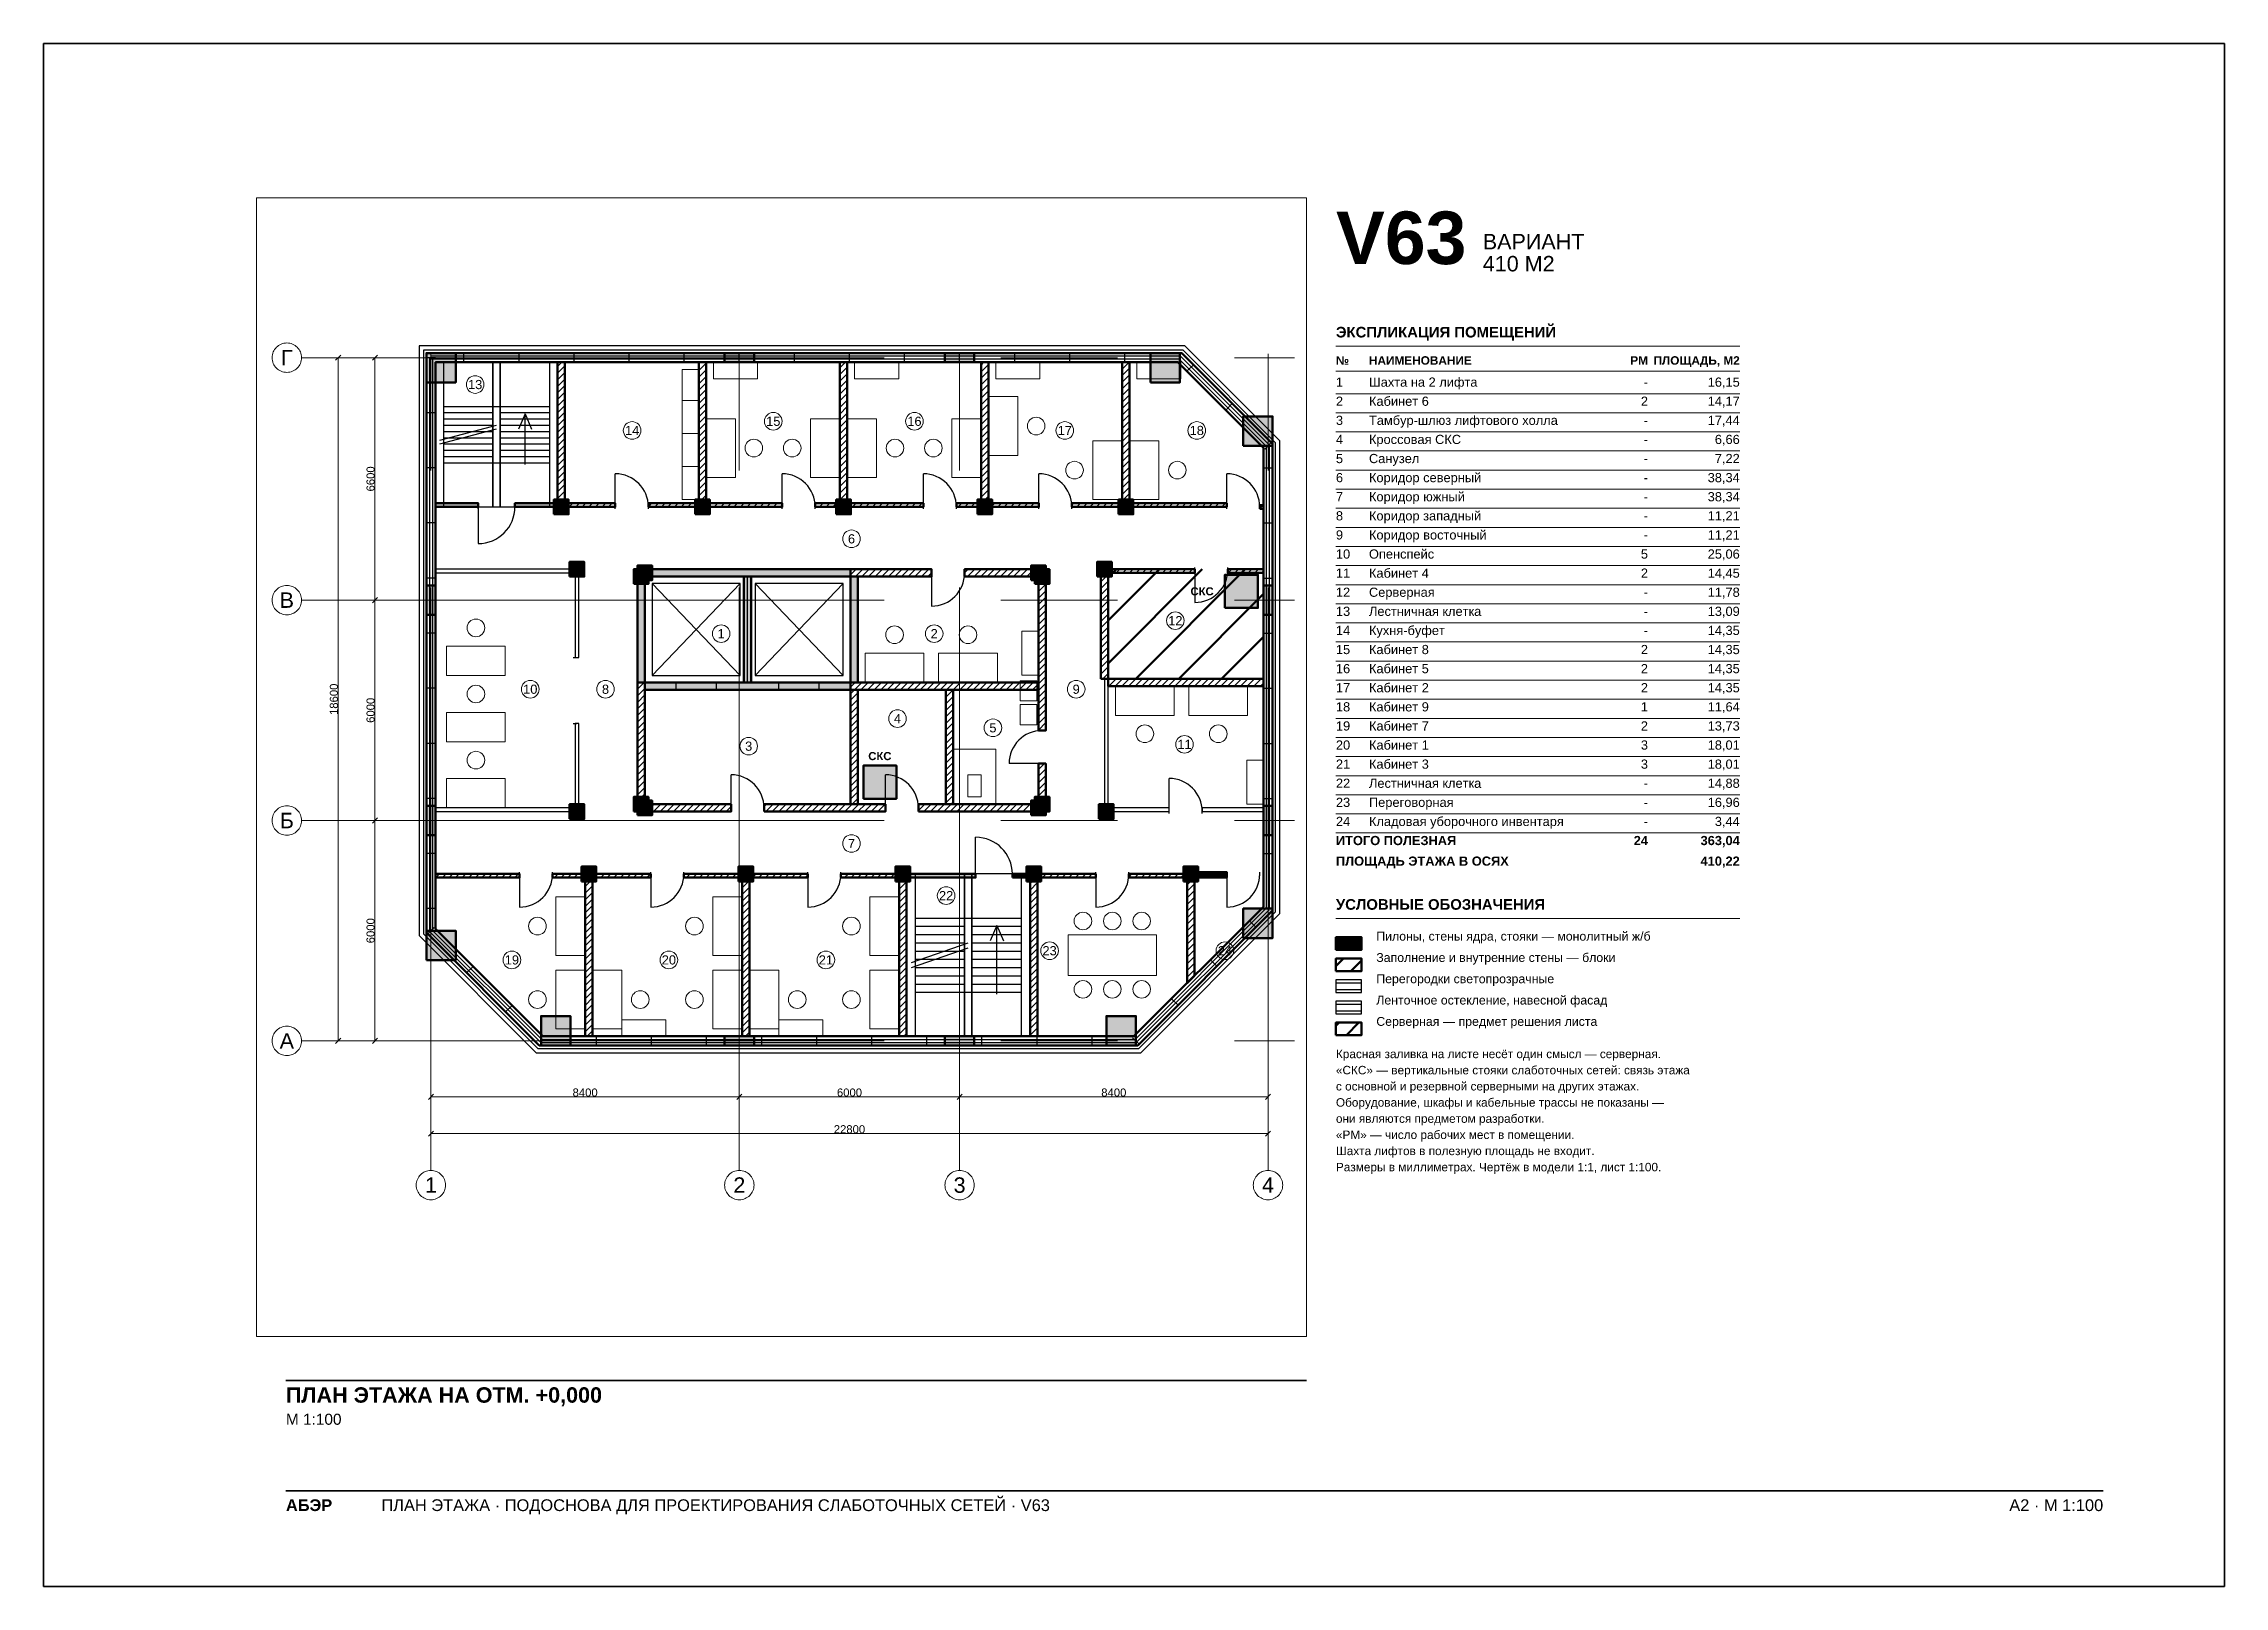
# Paper-space layout 'A2-1-100' of a CAD drawing. Header units: millimetres. Extents: x 0 to 594, y 0 to 420.
# The model-space entities are those that its viewports show. They can reach past a viewport. Long polylines and large blocks are cut down to what shows.
import ezdxf
from ezdxf.enums import TextEntityAlignment as Align

# ---------------------------------------------------------------- set-up
doc = ezdxf.new("R2010")
doc.units = ezdxf.units.MM
doc.linetypes.add('CENTER2', pattern=[2.541, 1.587, -0.318, 0.318, -0.318])
for name, color, linetype, lineweight in [('A-ANNO-LEGEND', 7, 'CONTINUOUS', 18), ('A-ANNO-NOTES', 8, 'CONTINUOUS', 13), ('A-ANNO-ROOM', 7, 'CONTINUOUS', 18), ('A-ANNO-TABLE', 7, 'CONTINUOUS', 18), ('A-DIMS', 8, 'CONTINUOUS', 13), ('A-DOOR', 3, 'CONTINUOUS', 25), ('A-ELEV', 7, 'CONTINUOUS', 25), ('A-FACADE-PANEL', 8, 'CONTINUOUS', 25), ('A-FURN', 8, 'CONTINUOUS', 18), ('A-GLAZ-RIBBON', 5, 'CONTINUOUS', 25), ('A-GRID', 8, 'CENTER2', 13), ('A-HATCH', 9, 'CONTINUOUS', 9), ('A-OUTLINE', 7, 'CONTINUOUS', 50), ('A-SANI', 8, 'CONTINUOUS', 18), ('A-STAIR', 7, 'CONTINUOUS', 25), ('A-TITLE', 7, 'CONTINUOUS', 35), ('A-VIEWPORT', 8, 'CONTINUOUS', 9), ('A-WALL-BLOCK', 9, 'CONTINUOUS', 50), ('A-WALL-GLASS', 4, 'CONTINUOUS', 25), ('A-WALL-RC', 7, 'CONTINUOUS', 50), ('E-SCS-RISER', 1, 'CONTINUOUS', 50), ('E-SERVER-ROOM', 1, 'CONTINUOUS', 50)]:
    doc.layers.add(name, color=color, linetype=linetype, lineweight=lineweight)
doc.styles.add('Arial', font='arial.ttf')
doc.styles.add('Arial-Bold', font='arialbd.ttf')
doc.styles.get("Standard").update_dxf_attribs({"font": 'arial.ttf'})

psp = doc.layouts.new('A2-1-100')

# ---------------------------------------------------------------- texts
at = {"layer": 'A-ANNO-LEGEND'}
for s, height, style, p in [('УСЛОВНЫЕ ОБОЗНАЧЕНИЯ', 2.9, 'Arial-Bold', (352, 184.2)), ('Пилоны, стены ядра, стояки — монолитный ж/б', 2.4, 'Arial', (363, 175.8)), ('Заполнение и внутренние стены — блоки', 2.4, 'Arial', (363, 170)), ('Перегородки светопрозрачные', 2.4, 'Arial', (363, 164.2)), ('Ленточное остекление, навесной фасад', 2.4, 'Arial', (363, 158.4)), ('Серверная — предмет решения листа', 2.4, 'Arial', (363, 152.6))]:
    psp.add_text(s, height=height, dxfattribs=dict(at, style=style)).set_placement(p)
at = {"layer": 'A-ANNO-NOTES', "style": 'Arial'}
for s, p in [('Красная заливка на листе несёт один смысл — серверная.', (352, 143.8)), ('«СКС» — вертикальные стояки слаботочных сетей: связь этажа', (352, 139.4)), ('с основной и резервной серверными на других этажах.', (352, 135)), ('Оборудование, шкафы и кабельные трассы не показаны —', (352, 130.6)), ('они являются предметом разработки.', (352, 126.2)), ('«РМ» — число рабочих мест в помещении.', (352, 121.8)), ('Шахта лифтов в полезную площадь не входит.', (352, 117.4)), ('Размеры в миллиметрах. Чертёж в модели 1:1, лист 1:100.', (352, 113))]:
    psp.add_text(s, height=2.3, dxfattribs=at).set_placement(p)
at = {"layer": 'A-ANNO-TABLE'}
for s, height, style, p in [('ЭКСПЛИКАЦИЯ ПОМЕЩЕНИЙ', 2.9, 'Arial-Bold', (352, 340)), ('№', 2.3, 'Arial-Bold', (352, 332.6)), ('НАИМЕНОВАНИЕ', 2.3, 'Arial-Bold', (361, 332.6)), ('1', 2.5, 'Arial', (352, 326.6)), ('Шахта на 2 лифта', 2.5, 'Arial', (361, 326.6)), ('2', 2.5, 'Arial', (352, 321.4)), ('Кабинет 6', 2.5, 'Arial', (361, 321.4)), ('3', 2.5, 'Arial', (352, 316.2)), ('Тамбур-шлюз лифтового холла', 2.5, 'Arial', (361, 316.2)), ('4', 2.5, 'Arial', (352, 311)), ('Кроссовая СКС', 2.5, 'Arial', (361, 311)), ('5', 2.5, 'Arial', (352, 305.8)), ('6', 2.5, 'Arial', (352, 300.6)), ('Санузел', 2.5, 'Arial', (361, 305.8)), ('Коридор северный', 2.5, 'Arial', (361, 300.6)), ('7', 2.5, 'Arial', (352, 295.4)), ('Коридор южный', 2.5, 'Arial', (361, 295.4)), ('8', 2.5, 'Arial', (352, 290.2)), ('Коридор западный', 2.5, 'Arial', (361, 290.2)), ('9', 2.5, 'Arial', (352, 285)), ('Коридор восточный', 2.5, 'Arial', (361, 285)), ('10', 2.5, 'Arial', (352, 279.8)), ('Опенспейс', 2.5, 'Arial', (361, 279.8)), ('11', 2.5, 'Arial', (352, 274.6)), ('Кабинет 4', 2.5, 'Arial', (361, 274.6)), ('12', 2.5, 'Arial', (352, 269.4)), ('Серверная', 2.5, 'Arial', (361, 269.4)), ('13', 2.5, 'Arial', (352, 264.2)), ('14', 2.5, 'Arial', (352, 259)), ('Лестничная клетка', 2.5, 'Arial', (361, 264.2)), ('Кухня-буфет', 2.5, 'Arial', (361, 259)), ('15', 2.5, 'Arial', (352, 253.8)), ('Кабинет 8', 2.5, 'Arial', (361, 253.8)), ('16', 2.5, 'Arial', (352, 248.6)), ('Кабинет 5', 2.5, 'Arial', (361, 248.6)), ('17', 2.5, 'Arial', (352, 243.4)), ('Кабинет 2', 2.5, 'Arial', (361, 243.4)), ('18', 2.5, 'Arial', (352, 238.2)), ('Кабинет 9', 2.5, 'Arial', (361, 238.2)), ('19', 2.5, 'Arial', (352, 233)), ('Кабинет 7', 2.5, 'Arial', (361, 233)), ('20', 2.5, 'Arial', (352, 227.8)), ('Кабинет 1', 2.5, 'Arial', (361, 227.8)), ('21', 2.5, 'Arial', (352, 222.6)), ('22', 2.5, 'Arial', (352, 217.4)), ('Лестничная клетка', 2.5, 'Arial', (361, 217.4)), ('Кабинет 3', 2.5, 'Arial', (361, 222.6)), ('23', 2.5, 'Arial', (352, 212.2)), ('Переговорная', 2.5, 'Arial', (361, 212.2)), ('24', 2.5, 'Arial', (352, 207)), ('Кладовая уборочного инвентаря', 2.5, 'Arial', (361, 207)), ('ИТОГО ПОЛЕЗНАЯ', 2.5, 'Arial-Bold', (352, 201.8)), ('ПЛОЩАДЬ ЭТАЖА В ОСЯХ', 2.5, 'Arial-Bold', (352, 196.2))]:
    psp.add_text(s, height=height, dxfattribs=dict(at, style=style)).set_placement(p)
for s, height, style, p in [('РМ', 2.3, 'Arial-Bold', (437, 332.6)), ('ПЛОЩАДЬ, М2', 2.3, 'Arial-Bold', (462, 332.6)), ('-', 2.5, 'Arial', (437, 326.6)), ('16,15', 2.5, 'Arial', (462, 326.6)), ('2', 2.5, 'Arial', (437, 321.4)), ('14,17', 2.5, 'Arial', (462, 321.4)), ('-', 2.5, 'Arial', (437, 316.2)), ('17,44', 2.5, 'Arial', (462, 316.2)), ('-', 2.5, 'Arial', (437, 311)), ('6,66', 2.5, 'Arial', (462, 311)), ('-', 2.5, 'Arial', (437, 305.8)), ('38,34', 2.5, 'Arial', (462, 300.6)), ('7,22', 2.5, 'Arial', (462, 305.8)), ('-', 2.5, 'Arial', (437, 300.6)), ('38,34', 2.5, 'Arial', (462, 295.4)), ('-', 2.5, 'Arial', (437, 295.4)), ('-', 2.5, 'Arial', (437, 290.2)), ('11,21', 2.5, 'Arial', (462, 290.2)), ('-', 2.5, 'Arial', (437, 285)), ('11,21', 2.5, 'Arial', (462, 285)), ('5', 2.5, 'Arial', (437, 279.8)), ('25,06', 2.5, 'Arial', (462, 279.8)), ('2', 2.5, 'Arial', (437, 274.6)), ('14,45', 2.5, 'Arial', (462, 274.6)), ('-', 2.5, 'Arial', (437, 269.4)), ('11,78', 2.5, 'Arial', (462, 269.4)), ('-', 2.5, 'Arial', (437, 264.2)), ('13,09', 2.5, 'Arial', (462, 264.2)), ('14,35', 2.5, 'Arial', (462, 259)), ('2', 2.5, 'Arial', (437, 253.8)), ('-', 2.5, 'Arial', (437, 259)), ('14,35', 2.5, 'Arial', (462, 253.8)), ('2', 2.5, 'Arial', (437, 248.6)), ('14,35', 2.5, 'Arial', (462, 248.6)), ('2', 2.5, 'Arial', (437, 243.4)), ('14,35', 2.5, 'Arial', (462, 243.4)), ('1', 2.5, 'Arial', (437, 238.2)), ('11,64', 2.5, 'Arial', (462, 238.2)), ('2', 2.5, 'Arial', (437, 233)), ('13,73', 2.5, 'Arial', (462, 233)), ('3', 2.5, 'Arial', (437, 227.8)), ('18,01', 2.5, 'Arial', (462, 227.8)), ('3', 2.5, 'Arial', (437, 222.6)), ('18,01', 2.5, 'Arial', (462, 222.6)), ('14,88', 2.5, 'Arial', (462, 217.4)), ('-', 2.5, 'Arial', (437, 217.4)), ('16,96', 2.5, 'Arial', (462, 212.2)), ('-', 2.5, 'Arial', (437, 212.2)), ('-', 2.5, 'Arial', (437, 207)), ('3,44', 2.5, 'Arial', (462, 207)), ('24', 2.5, 'Arial-Bold', (437, 201.8)), ('363,04', 2.5, 'Arial-Bold', (462, 201.8)), ('410,22', 2.5, 'Arial-Bold', (462, 196.2))]:
    psp.add_text(s, height=height, dxfattribs=dict(at, style=style)).set_placement(p, align=Align.RIGHT)
at = {"layer": 'A-TITLE'}
for s, height, style, p in [('V63', 14.3, 'Arial-Bold', (352, 360)), ('ВАРИАНТ', 4.2, 'Arial', (392, 364)), ('410 М2', 4.2, 'Arial', (392, 358)), ('ПЛАН ЭТАЖА НА ОТМ. +0,000', 4.2, 'Arial-Bold', (66, 50)), ('М 1:100', 3, 'Arial', (66, 44)), ('ПЛАН ЭТАЖА · ПОДОСНОВА ДЛЯ ПРОЕКТИРОВАНИЯ СЛАБОТОЧНЫХ СЕТЕЙ · V63', 3.2, 'Arial', (92, 20.5)), ('АБЭР', 3.2, 'Arial-Bold', (66, 20.5))]:
    psp.add_text(s, height=height, dxfattribs=dict(at, style=style)).set_placement(p)
at = {"layer": 'A-TITLE', "style": 'Arial'}
psp.add_text('A2 · М 1:100', height=3.2, dxfattribs=at).set_placement((561, 20.5), align=Align.RIGHT)

msp = doc.modelspace()

# ---------------------------------------------------------------- texts
at = {"layer": 'A-ANNO-ROOM'}
for s, p in [('13', (1205, 17869)), ('14', (5480, 16619)), ('15', (9325, 16869)), ('16', (13170, 16869)), ('17', (17265, 16619)), ('18', (20860, 16619)), ('6', (11455, 13669)), ('12', (20276, 11441)), ('1', (7905, 11087)), ('2', (13708, 11087)), ('10', (2705, 9574)), ('8', (4755, 9574)), ('9', (17576, 9574)), ('4', (12708, 8774)), ('5', (15307, 8524)), ('3', (8655, 8024)), ('11', (20526, 8074)), ('7', (11455, 5374)), ('22', (14033, 3955)), ('23', (16851, 2455)), ('24', (21627, 2455)), ('19', (2205, 2205)), ('20', (6481, 2205)), ('21', (10757, 2205))]:
    msp.add_text(s, height=250, dxfattribs=at).set_placement(p, align=Align.MIDDLE_CENTER)
at = {"layer": 'A-DIMS'}
for s, p in [('6600', (-1645, 15300)), ('18600', (-2645, 9300)), ('6000', (-1645, 9000)), ('6000', (-1645, 3000))]:
    msp.add_text(s, height=220, rotation=90, dxfattribs=at).set_placement(p, align=Align.MIDDLE_CENTER)
for s, p in [('8400', (4200, -1405)), ('6000', (11400, -1405)), ('8400', (18600, -1405)), ('22800', (11400, -2405))]:
    msp.add_text(s, height=220, dxfattribs=at).set_placement(p, align=Align.MIDDLE_CENTER)
at = {"layer": 'A-GRID'}
for s, p in [('Г', (-3925, 18600)), ('В', (-3925, 12000)), ('Б', (-3925, 6000)), ('А', (-3925, 0)), ('1', (0, -3925)), ('2', (8400, -3925)), ('3', (14400, -3925)), ('4', (22800, -3925))]:
    msp.add_text(s, height=420, dxfattribs=at).set_placement(p, align=Align.MIDDLE_CENTER)
at = {"layer": 'E-SCS-RISER', "style": 'Arial-Bold'}
for p in [(21005, 12239), (12228, 7754)]:
    msp.add_text('СКС', height=220, dxfattribs=at).set_placement(p, align=Align.MIDDLE_CENTER)

# ---------------------------------------------------------------- hatches: boundary and pattern name
at = {"layer": 'A-HATCH'}
h = msp.add_hatch(dxfattribs=at)
h.set_pattern_fill('ANSI31', scale=40)
h.paths.add_polyline_path([(3450, 14539), (3650, 14539), (3650, 18475), (3650, 18475), (3450, 18475), (3450, 18475)])
h = msp.add_hatch(dxfattribs=at)
h.set_pattern_fill('ANSI31', scale=40)
h.paths.add_polyline_path([(7295, 14539), (7495, 14539), (7495, 18475), (7495, 18475), (7295, 18475), (7295, 18475)])
h = msp.add_hatch(dxfattribs=at)
h.set_pattern_fill('ANSI31', scale=40)
h.paths.add_polyline_path([(11140, 14539), (11340, 14539), (11340, 18475), (11340, 18475), (11140, 18475), (11140, 18475)])
h = msp.add_hatch(dxfattribs=at)
h.set_pattern_fill('ANSI31', scale=40)
h.paths.add_polyline_path([(14985, 14539), (15185, 14539), (15185, 18475), (15185, 18475), (14985, 18475), (14985, 18475)])
h = msp.add_hatch(dxfattribs=at)
h.set_pattern_fill('ANSI31', scale=40)
h.paths.add_polyline_path([(18830, 14539), (19030, 14539), (19030, 18475), (19030, 18475), (18830, 18475), (18830, 18475)])
h = msp.add_hatch(dxfattribs=at)
h.set_pattern_fill('ANSI31', scale=40)
h.paths.add_polyline_path([(3650, 14539), (5022, 14539), (5022, 14639), (3650, 14639)])
h = msp.add_hatch(dxfattribs=at)
h.set_pattern_fill('ANSI31', scale=40)
h.paths.add_polyline_path([(5922, 14539), (7295, 14539), (7295, 14639), (5922, 14639)])
h = msp.add_hatch(dxfattribs=at)
h.set_pattern_fill('ANSI31', scale=40)
h.paths.add_polyline_path([(7495, 14539), (9568, 14539), (9568, 14639), (7495, 14639)])
h = msp.add_hatch(dxfattribs=at)
h.set_pattern_fill('ANSI31', scale=40)
h.paths.add_polyline_path([(10468, 14539), (11140, 14539), (11140, 14639), (10468, 14639)])
h = msp.add_hatch(dxfattribs=at)
h.set_pattern_fill('ANSI31', scale=40)
h.paths.add_polyline_path([(11340, 14539), (13412, 14539), (13412, 14639), (11340, 14639)])
h = msp.add_hatch(dxfattribs=at)
h.set_pattern_fill('ANSI31', scale=40)
h.paths.add_polyline_path([(14312, 14539), (14985, 14539), (14985, 14639), (14312, 14639)])
h = msp.add_hatch(dxfattribs=at)
h.set_pattern_fill('ANSI31', scale=40)
h.paths.add_polyline_path([(15185, 14539), (16558, 14539), (16558, 14639), (15185, 14639)])
h = msp.add_hatch(dxfattribs=at)
h.set_pattern_fill('ANSI31', scale=40)
h.paths.add_polyline_path([(17458, 14539), (18830, 14539), (18830, 14639), (17458, 14639)])
h = msp.add_hatch(dxfattribs=at)
h.set_pattern_fill('ANSI31', scale=40)
h.paths.add_polyline_path([(19030, 14539), (21675, 14539), (21675, 14639), (19030, 14639)])
h = msp.add_hatch(dxfattribs=at)
h.set_pattern_fill('ANSI31', scale=40)
h.paths.add_polyline_path([(22575, 14489), (22675, 14489), (22675, 14489), (22675, 14589), (22675, 14589), (22575, 14589)])
h = msp.add_hatch(dxfattribs=at)
h.set_pattern_fill('ANSI31', scale=40)
h.paths.add_polyline_path([(11428, 12639), (13637, 12639), (13637, 12839), (11428, 12839)])
h = msp.add_hatch(dxfattribs=at)
h.set_pattern_fill('ANSI31', scale=40)
h.paths.add_polyline_path([(14537, 12639), (16546, 12639), (16546, 12839), (14537, 12839)])
h = msp.add_hatch(dxfattribs=at)
h.set_pattern_fill('ANSI31', scale=40)
h.paths.add_polyline_path([(16546, 8450), (16746, 8450), (16746, 12639), (16546, 12639)])
h = msp.add_hatch(dxfattribs=at)
h.set_pattern_fill('ANSI31', scale=40)
h.paths.add_polyline_path([(18246, 9861), (18446, 9861), (18446, 12839), (18246, 12839)])
h = msp.add_hatch(dxfattribs=at)
h.set_pattern_fill('ANSI31', scale=40)
h.paths.add_polyline_path([(18446, 12739), (20810, 12739), (20810, 12839), (18446, 12839)])
h = msp.add_hatch(dxfattribs=at)
h.set_pattern_fill('ANSI31', scale=40)
h.paths.add_polyline_path([(21710, 12739), (22675, 12739), (22675, 12739), (22675, 12839), (22675, 12839), (21710, 12839)])
h = msp.add_hatch(dxfattribs=at)
h.set_pattern_fill('ANSI31', scale=40)
h.paths.add_polyline_path([(5625, 6444), (5825, 6444), (5825, 9757), (5625, 9757)])
h = msp.add_hatch(dxfattribs=at)
h.set_pattern_fill('ANSI31', scale=40)
h.paths.add_polyline_path([(11428, 9557), (16546, 9557), (16546, 9757), (11428, 9757)])
h = msp.add_hatch(dxfattribs=at)
h.set_pattern_fill('ANSI31', scale=40)
h.paths.add_polyline_path([(11428, 6444), (11628, 6444), (11628, 9557), (11428, 9557)])
h = msp.add_hatch(dxfattribs=at)
h.set_pattern_fill('ANSI31', scale=40)
h.paths.add_polyline_path([(14027, 6444), (14227, 6444), (14227, 9557), (14027, 9557)])
h = msp.add_hatch(dxfattribs=at)
h.set_pattern_fill('ANSI31', scale=40)
h.paths.add_polyline_path([(18446, 9661), (22675, 9661), (22675, 9661), (22675, 9861), (22675, 9861), (18446, 9861)])
h = msp.add_hatch(dxfattribs=at)
h.set_pattern_fill('ANSI31', scale=40)
h.paths.add_polyline_path([(16546, 6444), (16746, 6444), (16746, 7550), (16546, 7550)])
h = msp.add_hatch(dxfattribs=at)
h.set_pattern_fill('ANSI31', scale=40)
h.paths.add_polyline_path([(5825, 6244), (8176, 6244), (8176, 6444), (5825, 6444)])
h = msp.add_hatch(dxfattribs=at)
h.set_pattern_fill('ANSI31', scale=40)
h.paths.add_polyline_path([(9076, 6244), (12378, 6244), (12378, 6444), (9076, 6444)])
h = msp.add_hatch(dxfattribs=at)
h.set_pattern_fill('ANSI31', scale=40)
h.paths.add_polyline_path([(13278, 6244), (16546, 6244), (16546, 6444), (13278, 6444)])
h = msp.add_hatch(dxfattribs=at)
h.set_pattern_fill('ANSI31', scale=40)
h.paths.add_polyline_path([(125, 4444), (125, 4444), (2413, 4444), (2413, 4544), (125, 4544), (125, 4544)])
h = msp.add_hatch(dxfattribs=at)
h.set_pattern_fill('ANSI31', scale=40)
h.paths.add_polyline_path([(3313, 4444), (4201, 4444), (4201, 4544), (3313, 4544)])
h = msp.add_hatch(dxfattribs=at)
h.set_pattern_fill('ANSI31', scale=40)
h.paths.add_polyline_path([(4201, 125), (4401, 125), (4401, 125), (4401, 4544), (4201, 4544), (4201, 125)])
h = msp.add_hatch(dxfattribs=at)
h.set_pattern_fill('ANSI31', scale=40)
h.paths.add_polyline_path([(4401, 4444), (5989, 4444), (5989, 4544), (4401, 4544)])
h = msp.add_hatch(dxfattribs=at)
h.set_pattern_fill('ANSI31', scale=40)
h.paths.add_polyline_path([(6889, 4444), (8477, 4444), (8477, 4544), (6889, 4544)])
h = msp.add_hatch(dxfattribs=at)
h.set_pattern_fill('ANSI31', scale=40)
h.paths.add_polyline_path([(8477, 125), (8677, 125), (8677, 125), (8677, 4544), (8477, 4544), (8477, 125)])
h = msp.add_hatch(dxfattribs=at)
h.set_pattern_fill('ANSI31', scale=40)
h.paths.add_polyline_path([(8677, 4444), (10265, 4444), (10265, 4544), (8677, 4544)])
h = msp.add_hatch(dxfattribs=at)
h.set_pattern_fill('ANSI31', scale=40)
h.paths.add_polyline_path([(11165, 4444), (12753, 4444), (12753, 4544), (11165, 4544)])
h = msp.add_hatch(dxfattribs=at)
h.set_pattern_fill('ANSI31', scale=40)
h.paths.add_polyline_path([(12753, 125), (12953, 125), (12953, 125), (12953, 4544), (12753, 4544), (12753, 125)])
h = msp.add_hatch(dxfattribs=at)
h.set_pattern_fill('ANSI31', scale=40)
h.paths.add_polyline_path([(16321, 125), (16521, 125), (16521, 125), (16521, 4544), (16321, 4544), (16321, 125)])
h = msp.add_hatch(dxfattribs=at)
h.set_pattern_fill('ANSI31', scale=40)
h.paths.add_polyline_path([(16521, 4444), (18109, 4444), (18109, 4544), (16521, 4544)])
h = msp.add_hatch(dxfattribs=at)
h.set_pattern_fill('ANSI31', scale=40)
h.paths.add_polyline_path([(19009, 4444), (20597, 4444), (20597, 4544), (19009, 4544)])
h = msp.add_hatch(dxfattribs=at)
h.set_pattern_fill('ANSI31', scale=40)
h.paths.add_polyline_path([(20797, 1774), (20797, 4544), (20597, 4544), (20597, 1574)])
h = msp.add_hatch(dxfattribs=at)
h.set_pattern_fill('ANSI31', scale=40)
h.paths.add_polyline_path([(20797, 4494), (21675, 4494), (21675, 4594), (20797, 4594)])
h = msp.add_hatch(dxfattribs=at)
h.set_pattern_fill('ANSI31', scale=40)
h.paths.add_polyline_path([(20797, 4444), (21675, 4444), (21675, 4544), (20797, 4544)])
at = {"layer": 'A-WALL-RC'}
h = msp.add_hatch(color=7, dxfattribs=at)
h.dxf.hatch_style = 1
h.paths.add_polyline_path([(-125, 17925), (675, 17925), (675, 18725), (-125, 18725)])
h = msp.add_hatch(color=7, dxfattribs=at)
h.dxf.hatch_style = 1
h.paths.add_polyline_path([(8000, 18475), (8800, 18475), (8800, 18725), (8000, 18725)])
h = msp.add_hatch(color=7, dxfattribs=at)
h.dxf.hatch_style = 1
h.paths.add_polyline_path([(14000, 18475), (14800, 18475), (14800, 18725), (14000, 18725)])
h = msp.add_hatch(color=7, dxfattribs=at)
h.dxf.hatch_style = 1
h.paths.add_polyline_path([(19600, 17925), (20400, 17925), (20400, 18725), (19600, 18725)])
h = msp.add_hatch(color=7, dxfattribs=at)
h.dxf.hatch_style = 1
h.paths.add_polyline_path([(22125, 16200), (22925, 16200), (22925, 17000), (22125, 17000)])
h = msp.add_hatch(color=7, dxfattribs=at)
h.dxf.hatch_style = 1
h.paths.add_polyline_path([(125, 14539), (125, 14539), (1288, 14539), (1288, 14639), (125, 14639), (125, 14639)])
h = msp.add_hatch(color=7, dxfattribs=at)
h.dxf.hatch_style = 1
h.paths.add_polyline_path([(2288, 14539), (3450, 14539), (3450, 14639), (2288, 14639)])
h = msp.add_hatch(color=7, dxfattribs=at)
h.dxf.hatch_style = 1
h.paths.add_polyline_path([(3350, 14339), (3750, 14339), (3750, 14739), (3350, 14739)])
h = msp.add_hatch(color=7, dxfattribs=at)
h.dxf.hatch_style = 1
h.paths.add_polyline_path([(7195, 14339), (7595, 14339), (7595, 14739), (7195, 14739)])
h = msp.add_hatch(color=7, dxfattribs=at)
h.dxf.hatch_style = 1
h.paths.add_polyline_path([(11040, 14339), (11440, 14339), (11440, 14739), (11040, 14739)])
h = msp.add_hatch(color=7, dxfattribs=at)
h.dxf.hatch_style = 1
h.paths.add_polyline_path([(14885, 14339), (15285, 14339), (15285, 14739), (14885, 14739)])
h = msp.add_hatch(color=7, dxfattribs=at)
h.dxf.hatch_style = 1
h.paths.add_polyline_path([(18730, 14339), (19130, 14339), (19130, 14739), (18730, 14739)])
h = msp.add_hatch(color=7, dxfattribs=at)
h.dxf.hatch_style = 1
h.paths.add_polyline_path([(3775, 12639), (4175, 12639), (4175, 13039), (3775, 13039)])
h = msp.add_hatch(color=7, dxfattribs=at)
h.dxf.hatch_style = 1
h.paths.add_polyline_path([(5525, 12439), (5925, 12439), (5925, 12839), (5525, 12839)])
h = msp.add_hatch(color=7, dxfattribs=at)
h.dxf.hatch_style = 1
h.paths.add_polyline_path([(5625, 12539), (6025, 12539), (6025, 12939), (5625, 12939)])
h = msp.add_hatch(color=7, dxfattribs=at)
h.dxf.hatch_style = 1
h.paths.add_polyline_path([(5625, 9757), (5825, 9757), (5825, 12639), (5625, 12639)])
h = msp.add_hatch(color=7, dxfattribs=at)
h.dxf.hatch_style = 1
h.paths.add_polyline_path([(5825, 12639), (11428, 12639), (11428, 12839), (5825, 12839)])
h = msp.add_hatch(color=7, dxfattribs=at)
h.dxf.hatch_style = 1
h.paths.add_polyline_path([(8526, 9757), (8726, 9757), (8726, 12639), (8526, 12639)])
h = msp.add_hatch(color=7, dxfattribs=at)
h.dxf.hatch_style = 1
h.paths.add_polyline_path([(11428, 9757), (11628, 9757), (11628, 12639), (11428, 12639)])
h = msp.add_hatch(color=7, dxfattribs=at)
h.dxf.hatch_style = 1
h.paths.add_polyline_path([(16346, 12539), (16746, 12539), (16746, 12939), (16346, 12939)])
h = msp.add_hatch(color=7, dxfattribs=at)
h.dxf.hatch_style = 1
h.paths.add_polyline_path([(16446, 12439), (16846, 12439), (16846, 12839), (16446, 12839)])
h = msp.add_hatch(color=7, dxfattribs=at)
h.dxf.hatch_style = 1
h.paths.add_polyline_path([(18146, 12639), (18546, 12639), (18546, 13039), (18146, 13039)])
h = msp.add_hatch(color=7, dxfattribs=at)
h.dxf.hatch_style = 1
h.paths.add_polyline_path([(-125, 11600), (125, 11600), (125, 12400), (-125, 12400)])
h = msp.add_hatch(color=7, dxfattribs=at)
h.dxf.hatch_style = 1
h.paths.add_polyline_path([(22675, 11600), (22925, 11600), (22925, 12400), (22675, 12400)])
h = msp.add_hatch(color=7, dxfattribs=at)
h.dxf.hatch_style = 1
h.paths.add_polyline_path([(5825, 9557), (11428, 9557), (11428, 9757), (5825, 9757)])
h = msp.add_hatch(color=7, dxfattribs=at)
h.dxf.hatch_style = 1
h.paths.add_polyline_path([(5525, 6244), (5925, 6244), (5925, 6644), (5525, 6644)])
h = msp.add_hatch(color=7, dxfattribs=at)
h.dxf.hatch_style = 1
h.paths.add_polyline_path([(5625, 6144), (6025, 6144), (6025, 6544), (5625, 6544)])
h = msp.add_hatch(color=7, dxfattribs=at)
h.dxf.hatch_style = 1
h.paths.add_polyline_path([(16346, 6144), (16746, 6144), (16746, 6544), (16346, 6544)])
h = msp.add_hatch(color=7, dxfattribs=at)
h.dxf.hatch_style = 1
h.paths.add_polyline_path([(16446, 6244), (16846, 6244), (16846, 6644), (16446, 6644)])
h = msp.add_hatch(color=7, dxfattribs=at)
h.dxf.hatch_style = 1
h.paths.add_polyline_path([(-125, 5600), (125, 5600), (125, 6400), (-125, 6400)])
h = msp.add_hatch(color=7, dxfattribs=at)
h.dxf.hatch_style = 1
h.paths.add_polyline_path([(3775, 6044), (4175, 6044), (4175, 6444), (3775, 6444)])
h = msp.add_hatch(color=7, dxfattribs=at)
h.dxf.hatch_style = 1
h.paths.add_polyline_path([(18196, 6044), (18596, 6044), (18596, 6444), (18196, 6444)])
h = msp.add_hatch(color=7, dxfattribs=at)
h.dxf.hatch_style = 1
h.paths.add_polyline_path([(22675, 5600), (22925, 5600), (22925, 6400), (22675, 6400)])
h = msp.add_hatch(color=7, dxfattribs=at)
h.dxf.hatch_style = 1
h.paths.add_polyline_path([(4101, 4344), (4501, 4344), (4501, 4744), (4101, 4744)])
h = msp.add_hatch(color=7, dxfattribs=at)
h.dxf.hatch_style = 1
h.paths.add_polyline_path([(8377, 4344), (8777, 4344), (8777, 4744), (8377, 4744)])
h = msp.add_hatch(color=7, dxfattribs=at)
h.dxf.hatch_style = 1
h.paths.add_polyline_path([(12653, 4344), (13053, 4344), (13053, 4744), (12653, 4744)])
h = msp.add_hatch(color=7, dxfattribs=at)
h.dxf.hatch_style = 1
h.paths.add_polyline_path([(12953, 4444), (14837, 4444), (14837, 4544), (12953, 4544)])
h = msp.add_hatch(color=7, dxfattribs=at)
h.dxf.hatch_style = 1
h.paths.add_polyline_path([(15837, 4444), (16321, 4444), (16321, 4544), (15837, 4544)])
h = msp.add_hatch(color=7, dxfattribs=at)
h.dxf.hatch_style = 1
h.paths.add_polyline_path([(16221, 4344), (16621, 4344), (16621, 4744), (16221, 4744)])
h = msp.add_hatch(color=7, dxfattribs=at)
h.dxf.hatch_style = 1
h.paths.add_polyline_path([(20497, 4344), (20897, 4344), (20897, 4744), (20497, 4744)])
h = msp.add_hatch(color=7, dxfattribs=at)
h.dxf.hatch_style = 1
h.paths.add_polyline_path([(22125, 2800), (22925, 2800), (22925, 3600), (22125, 3600)])
h = msp.add_hatch(color=7, dxfattribs=at)
h.dxf.hatch_style = 1
h.paths.add_polyline_path([(-125, 2200), (675, 2200), (675, 3000), (-125, 3000)])
h = msp.add_hatch(color=7, dxfattribs=at)
h.dxf.hatch_style = 1
h.paths.add_polyline_path([(3000, -125), (3800, -125), (3800, 675), (3000, 675)])
h = msp.add_hatch(color=7, dxfattribs=at)
h.dxf.hatch_style = 1
h.paths.add_polyline_path([(18400, -125), (19200, -125), (19200, 675), (18400, 675)])
h = msp.add_hatch(color=7, dxfattribs=at)
h.dxf.hatch_style = 1
h.paths.add_polyline_path([(8000, -125), (8800, -125), (8800, 125), (8000, 125)])
h = msp.add_hatch(color=7, dxfattribs=at)
h.dxf.hatch_style = 1
h.paths.add_polyline_path([(14000, -125), (14800, -125), (14800, 125), (14000, 125)])
at = {"layer": 'E-SCS-RISER'}
h = msp.add_hatch(color=7, dxfattribs=at)
h.dxf.hatch_style = 1
h.paths.add_polyline_path([(21625, 11789), (22525, 11789), (22525, 12689), (21625, 12689)])
h = msp.add_hatch(color=7, dxfattribs=at)
h.dxf.hatch_style = 1
h.paths.add_polyline_path([(11778, 6594), (12678, 6594), (12678, 7494), (11778, 7494)])
at = {"layer": 'E-SERVER-ROOM'}
h = msp.add_hatch(dxfattribs=at)
h.set_pattern_fill('ANSI31', scale=260)
h.paths.add_polyline_path([(18446, 9861), (22675, 9861), (22675, 12839), (18446, 12839)])

# ---------------------------------------------------------------- linework, layer by layer
at = {"layer": 'A-ANNO-ROOM'}
for centre in [(1205, 17869), (5480, 16619), (9325, 16869), (13170, 16869), (17265, 16619), (20860, 16619), (11455, 13669), (7905, 11087), (13708, 11087), (20276, 11441), (2705, 9574), (4755, 9574), (17576, 9574), (12708, 8774), (15307, 8524), (8655, 8024), (20526, 8074), (11455, 5374), (14033, 3955), (2205, 2205), (6481, 2205), (10757, 2205), (16851, 2455), (21627, 2455)]:
    msp.add_circle(centre, 240, dxfattribs=at)
at = {"layer": 'A-DIMS'}
for p, q in [((-2596, 18529), (-2454, 18671)), ((-2525, 0), (-2525, 18600)), ((-1596, 18529), (-1454, 18671)), ((-1525, 12000), (-1525, 18600)), ((-1596, 11929), (-1454, 12071)), ((-1596, 11929), (-1454, 12071)), ((-1525, 6000), (-1525, 12000)), ((-1596, 5929), (-1454, 6071)), ((-1596, 5929), (-1454, 6071)), ((-1525, 0), (-1525, 6000)), ((-2596, -71), (-2454, 71)), ((-1596, -71), (-1454, 71)), ((-71, -1596), (71, -1454)), ((0, -1525), (8400, -1525)), ((8329, -1596), (8471, -1454)), ((8329, -1596), (8471, -1454)), ((8400, -1525), (14400, -1525)), ((14329, -1596), (14471, -1454)), ((14329, -1596), (14471, -1454)), ((14400, -1525), (22800, -1525)), ((22729, -1596), (22871, -1454)), ((-71, -2596), (71, -2454)), ((0, -2525), (22800, -2525)), ((22729, -2596), (22871, -2454))]:
    msp.add_line(p, q, dxfattribs=at)
at = {"layer": 'A-DOOR'}
for p, q in [((5022, 14539), (5022, 15439)), ((9568, 14539), (9568, 15439)), ((13412, 14539), (13412, 15439)), ((16558, 14539), (16558, 15439)), ((21675, 14539), (21675, 15439)), ((1288, 14489), (1288, 14589)), ((1288, 14539), (1288, 13539)), ((2288, 14489), (2288, 14589)), ((5022, 14489), (5022, 14589)), ((5922, 14489), (5922, 14589)), ((9568, 14489), (9568, 14589)), ((10468, 14489), (10468, 14589)), ((13412, 14489), (13412, 14589)), ((14312, 14489), (14312, 14589)), ((16558, 14489), (16558, 14589)), ((17458, 14489), (17458, 14589)), ((21675, 14489), (21675, 14589)), ((22575, 14489), (22575, 14589)), ((13637, 12639), (13637, 12839)), ((13637, 12739), (13637, 11839)), ((14537, 12639), (14537, 12839)), ((20810, 12789), (20810, 12889)), ((20810, 12839), (20810, 11939)), ((21710, 12789), (21710, 12889)), ((3875, 10442), (3975, 10442)), ((6676, 9557), (6676, 9757)), ((7776, 9557), (7776, 9757)), ((9477, 9557), (9477, 9757)), ((10577, 9557), (10577, 9757)), ((3875, 8642), (3975, 8642)), ((16546, 8450), (16746, 8450)), ((8176, 6344), (8176, 7244)), ((12378, 6344), (12378, 7244)), ((16646, 7550), (15746, 7550)), ((16546, 7550), (16746, 7550)), ((20110, 6244), (20110, 7144)), ((8176, 6244), (8176, 6444)), ((9076, 6244), (9076, 6444)), ((12378, 6244), (12378, 6444)), ((13278, 6244), (13278, 6444)), ((20110, 6194), (20110, 6294)), ((21010, 6194), (21010, 6294)), ((14837, 4544), (14837, 5544)), ((2413, 4494), (2413, 4594)), ((2413, 4544), (2413, 3644)), ((3313, 4494), (3313, 4594)), ((5989, 4494), (5989, 4594)), ((5989, 4544), (5989, 3644)), ((6889, 4494), (6889, 4594)), ((10265, 4494), (10265, 4594)), ((10265, 4544), (10265, 3644)), ((11165, 4494), (11165, 4594)), ((14837, 4494), (14837, 4594)), ((15837, 4494), (15837, 4594)), ((18109, 4494), (18109, 4594)), ((18109, 4544), (18109, 3644)), ((19009, 4494), (19009, 4594)), ((21675, 4494), (21675, 4594)), ((21675, 4544), (21675, 3644)), ((22575, 4494), (22575, 4594))]:
    msp.add_line(p, q, dxfattribs=at)
for centre, radius, start, end in [((5022, 14539), 900, 0, 90), ((9568, 14539), 900, 0, 90), ((13412, 14539), 900, 0, 90), ((16558, 14539), 900, 0, 90), ((21675, 14539), 900, 0, 90), ((1288, 14539), 1000, -90, 0), ((13637, 12739), 900, -90, 0), ((20810, 12839), 900, -90, 0), ((16646, 7550), 900, 90, 180), ((8176, 6344), 900, 0, 90), ((12378, 6344), 900, 0, 90), ((20110, 6244), 900, 0, 90), ((14837, 4544), 1000, 0, 90), ((2413, 4544), 900, -90, 0), ((5989, 4544), 900, -90, 0), ((10265, 4544), 900, -90, 0), ((18109, 4544), 900, -90, 0), ((21675, 4544), 900, -90, 0)]:
    msp.add_arc(centre, radius, start, end, dxfattribs=at)
at = {"layer": 'A-ELEV'}
for p, q in [((8626, 9757), (8626, 12639)), ((6026, 9948), (8426, 12448)), ((6026, 12448), (8426, 9948)), ((8827, 9948), (11227, 12448)), ((8827, 12448), (11227, 9948))]:
    msp.add_line(p, q, dxfattribs=at)
for points in [[(6026, 9948), (8426, 9948), (8426, 12448), (6026, 12448)], [(8827, 9948), (11227, 9948), (11227, 12448), (8827, 12448)]]:
    msp.add_lwpolyline(points, close=True, dxfattribs=at)
at = {"layer": 'A-FACADE-PANEL'}
for points in [[(-325, 2865), (2865, -325), (19335, -325), (23125, 3465), (23125, 16335), (20535, 18925), (-325, 18925)], [(-205, 2915), (2915, -205), (19285, -205), (23005, 3515), (23005, 16285), (20485, 18805), (-205, 18805)]]:
    msp.add_lwpolyline(points, close=True, dxfattribs=at)
at = {"layer": 'A-FURN'}
for p, q in [((6845, 17439), (7295, 17439)), ((6845, 16539), (7295, 16539)), ((6845, 15639), (7295, 15639))]:
    msp.add_line(p, q, dxfattribs=at)
for points in [[(7695, 18025), (8895, 18025), (8895, 18475), (7695, 18475)], [(11540, 18025), (12740, 18025), (12740, 18475), (11540, 18475)], [(15385, 18025), (16585, 18025), (16585, 18475), (15385, 18475)], [(19230, 18025), (20430, 18025), (20430, 18475), (19230, 18475)], [(6845, 14739), (7295, 14739), (7295, 18275), (6845, 18275)], [(15185, 15939), (15985, 15939), (15985, 17539), (15185, 17539)], [(7495, 15339), (8295, 15339), (8295, 16939), (7495, 16939)], [(10340, 15339), (11140, 15339), (11140, 16939), (10340, 16939)], [(11340, 15339), (12140, 15339), (12140, 16939), (11340, 16939)], [(14185, 15339), (14985, 15339), (14985, 16939), (14185, 16939)], [(18030, 14739), (18830, 14739), (18830, 16339), (18030, 16339)], [(19030, 14739), (19830, 14739), (19830, 16339), (19030, 16339)], [(425, 9944), (2025, 9944), (2025, 10744), (425, 10744)], [(16096, 9957), (16546, 9957), (16546, 11157), (16096, 11157)], [(11828, 9757), (13428, 9757), (13428, 10557), (11828, 10557)], [(13828, 9757), (15428, 9757), (15428, 10557), (13828, 10557)], [(18646, 8861), (20246, 8861), (20246, 9661), (18646, 9661)], [(20646, 8861), (22246, 8861), (22246, 9661), (20646, 9661)], [(425, 8144), (2025, 8144), (2025, 8944), (425, 8944)], [(425, 6344), (2025, 6344), (2025, 7144), (425, 7144)], [(22225, 6444), (22675, 6444), (22675, 7644), (22225, 7644)], [(3401, 2325), (4201, 2325), (4201, 3925), (3401, 3925)], [(7677, 2325), (8477, 2325), (8477, 3925), (7677, 3925)], [(11953, 2325), (12753, 2325), (12753, 3925), (11953, 3925)], [(17359, 1784), (19759, 1784), (19759, 2884), (17359, 2884)], [(3401, 325), (4201, 325), (4201, 1925), (3401, 1925)], [(4401, 325), (5201, 325), (5201, 1925), (4401, 1925)], [(7677, 325), (8477, 325), (8477, 1925), (7677, 1925)], [(8677, 325), (9477, 325), (9477, 1925), (8677, 1925)], [(11953, 325), (12753, 325), (12753, 1925), (11953, 1925)], [(5201, 125), (6401, 125), (6401, 575), (5201, 575)], [(9477, 125), (10677, 125), (10677, 575), (9477, 575)]]:
    msp.add_lwpolyline(points, close=True, dxfattribs=at)
for centre in [(16485, 16739), (8795, 16139), (9840, 16139), (12640, 16139), (13685, 16139), (17530, 15539), (20330, 15539), (1225, 11244), (12628, 11057), (14628, 11057), (1225, 9444), (19446, 8361), (21446, 8361), (1225, 7644), (2901, 3125), (7177, 3125), (11453, 3125), (17759, 3264), (18559, 3264), (19359, 3264), (2901, 1125), (5701, 1125), (7177, 1125), (9977, 1125), (11453, 1125), (17759, 1404), (18559, 1404), (19359, 1404)]:
    msp.add_circle(centre, 240, dxfattribs=at)
at = {"layer": 'A-GLAZ-RIBBON'}
for p, q in [((125, 18600), (-125, 18600)), ((-40, 18600), (-40, 3000)), ((20400, 18640), (0, 18640)), ((20400, 18560), (0, 18560)), ((40, 18600), (40, 3000)), ((900, 18475), (900, 18725)), ((2400, 18475), (2400, 18725)), ((3900, 18475), (3900, 18725)), ((5400, 18475), (5400, 18725)), ((6900, 18475), (6900, 18725)), ((8400, 18475), (8400, 18725)), ((9900, 18475), (9900, 18725)), ((11400, 18475), (11400, 18725)), ((12900, 18475), (12900, 18725)), ((14400, 18475), (14400, 18725)), ((15900, 18475), (15900, 18725)), ((17400, 18475), (17400, 18725)), ((18900, 18475), (18900, 18725)), ((22772, 16172), (20372, 18572)), ((20400, 18475), (20400, 18725)), ((22828, 16228), (20428, 18628)), ((20590, 18233), (20767, 18410)), ((21651, 17172), (21828, 17349)), ((125, 17100), (-125, 17100)), ((22712, 16112), (22888, 16288)), ((22760, 3600), (22760, 16200)), ((22840, 3600), (22840, 16200)), ((125, 15600), (-125, 15600)), ((22675, 15600), (22925, 15600)), ((125, 14100), (-125, 14100)), ((22675, 14100), (22925, 14100)), ((125, 12600), (-125, 12600)), ((22675, 12600), (22925, 12600)), ((125, 11100), (-125, 11100)), ((22675, 11100), (22925, 11100)), ((125, 9600), (-125, 9600)), ((22675, 9600), (22925, 9600)), ((125, 8100), (-125, 8100)), ((22675, 8100), (22925, 8100)), ((125, 6600), (-125, 6600)), ((22675, 6600), (22925, 6600)), ((125, 5100), (-125, 5100)), ((22675, 5100), (22925, 5100)), ((125, 3600), (-125, 3600)), ((19172, 28), (22772, 3628)), ((19228, -28), (22828, 3572)), ((22675, 3600), (22925, 3600)), ((88, 3088), (-88, 2912)), ((-28, 2972), (2972, -28)), ((28, 3028), (3028, 28)), ((22294, 3270), (22470, 3094)), ((1149, 2028), (972, 1851)), ((21233, 2210), (21410, 2033)), ((2210, 967), (2033, 790)), ((20172, 1149), (20349, 972)), ((3000, 125), (3000, -125)), ((3000, 40), (19200, 40)), ((4500, 125), (4500, -125)), ((6000, 125), (6000, -125)), ((7500, 125), (7500, -125)), ((9000, 125), (9000, -125)), ((10500, 125), (10500, -125)), ((12000, 125), (12000, -125)), ((13500, 125), (13500, -125)), ((15000, 125), (15000, -125)), ((16500, 125), (16500, -125)), ((18000, 125), (18000, -125)), ((19112, 88), (19288, -88)), ((3000, -40), (19200, -40))]:
    msp.add_line(p, q, dxfattribs=at)
at = {"layer": 'A-GRID'}
for p, q in [((0, -3525), (0, 19325)), ((8400, -3525), (8400, 19325)), ((14400, -3525), (14400, 19325)), ((22800, -3525), (22800, 19325)), ((-3525, 18600), (23525, 18600)), ((-3525, 12000), (23525, 12000)), ((-3525, 6000), (23525, 6000)), ((-3525, 0), (23525, 0))]:
    msp.add_line(p, q, dxfattribs=at)
for centre in [(-3925, 18600), (-3925, 12000), (-3925, 6000), (-3925, 0), (0, -3925), (8400, -3925), (14400, -3925), (22800, -3925)]:
    msp.add_circle(centre, 400, dxfattribs=at)
at = {"layer": 'A-OUTLINE'}
for points in [[(-125, 2948), (2948, -125), (19252, -125), (22925, 3548), (22925, 16252), (20452, 18725), (-125, 18725)], [(125, 3052), (3052, 125), (19148, 125), (22675, 3652), (22675, 16148), (20348, 18475), (125, 18475)]]:
    msp.add_lwpolyline(points, close=True, dxfattribs=at)
at = {"layer": 'A-SANI'}
for points in [[(16046, 9257), (16506, 9257), (16506, 9807), (16046, 9807)], [(16046, 8607), (16506, 8607), (16506, 9157), (16046, 9157)], [(14227, 6444), (15386, 6444), (15386, 7944), (14227, 7944)], [(14627, 6644), (14987, 6644), (14987, 7244), (14627, 7244)]]:
    msp.add_lwpolyline(points, close=True, dxfattribs=at)
at = {"layer": 'A-STAIR'}
for p, q in [((338, 17275), (1688, 17275)), ((338, 17275), (3238, 17275)), ((1888, 17275), (3238, 17275)), ((238, 16353), (1788, 16763)), ((238, 16251), (1788, 16661)), ((338, 17104), (1688, 17104)), ((338, 16934), (1688, 16934)), ((338, 16763), (1688, 16763)), ((1888, 17104), (3238, 17104)), ((1888, 16934), (3238, 16934)), ((1888, 16763), (3238, 16763)), ((2562, 17075), (2382, 16655)), ((2562, 15689), (2562, 17075)), ((2562, 17075), (2742, 16655)), ((338, 16592), (1688, 16592)), ((338, 16422), (1688, 16422)), ((338, 16251), (1688, 16251)), ((338, 16080), (1688, 16080)), ((1888, 16592), (3238, 16592)), ((1888, 16422), (3238, 16422)), ((1888, 16251), (3238, 16251)), ((1888, 16080), (3238, 16080)), ((338, 15910), (1688, 15910)), ((338, 15739), (3238, 15739)), ((1888, 15910), (3238, 15910)), ((13187, 3344), (14537, 3344)), ((13187, 3344), (16087, 3344)), ((13187, 3120), (14537, 3120)), ((14737, 3344), (16087, 3344)), ((14737, 3120), (16087, 3120)), ((15412, 3144), (15232, 2724)), ((15412, 1275), (15412, 3144)), ((15412, 3144), (15592, 2724)), ((13087, 2133), (14637, 2671)), ((13087, 1998), (14637, 2536)), ((13187, 2895), (14537, 2895)), ((13187, 2671), (14537, 2671)), ((13187, 2447), (14537, 2447)), ((14737, 2895), (16087, 2895)), ((14737, 2671), (16087, 2671)), ((14737, 2447), (16087, 2447)), ((13187, 2222), (14537, 2222)), ((13187, 1998), (14537, 1998)), ((14737, 2222), (16087, 2222)), ((14737, 1998), (16087, 1998)), ((13187, 1774), (14537, 1774)), ((13187, 1549), (14537, 1549)), ((13187, 1325), (16087, 1325)), ((14737, 1774), (16087, 1774)), ((14737, 1549), (16087, 1549))]:
    msp.add_line(p, q, dxfattribs=at)
for points in [[(338, 14539), (1688, 14539), (1688, 18475), (338, 18475)], [(1688, 14539), (1888, 14539), (1888, 18475), (1688, 18475)], [(1888, 14539), (3238, 14539), (3238, 18475), (1888, 18475)], [(13187, 125), (14537, 125), (14537, 4544), (13187, 4544)], [(14537, 125), (14737, 125), (14737, 4544), (14537, 4544)], [(14737, 125), (16087, 125), (16087, 4544), (14737, 4544)]]:
    msp.add_lwpolyline(points, close=True, dxfattribs=at)
at = {"layer": 'A-WALL-BLOCK'}
for points in [[(3450, 14539), (3650, 14539), (3650, 18475), (3650, 18475), (3450, 18475), (3450, 18475)], [(7295, 14539), (7495, 14539), (7495, 18475), (7495, 18475), (7295, 18475), (7295, 18475)], [(11140, 14539), (11340, 14539), (11340, 18475), (11340, 18475), (11140, 18475), (11140, 18475)], [(14985, 14539), (15185, 14539), (15185, 18475), (15185, 18475), (14985, 18475), (14985, 18475)], [(18830, 14539), (19030, 14539), (19030, 18475), (19030, 18475), (18830, 18475), (18830, 18475)], [(3650, 14539), (5022, 14539), (5022, 14639), (3650, 14639)], [(5922, 14539), (7295, 14539), (7295, 14639), (5922, 14639)], [(7495, 14539), (9568, 14539), (9568, 14639), (7495, 14639)], [(10468, 14539), (11140, 14539), (11140, 14639), (10468, 14639)], [(11340, 14539), (13412, 14539), (13412, 14639), (11340, 14639)], [(14312, 14539), (14985, 14539), (14985, 14639), (14312, 14639)], [(15185, 14539), (16558, 14539), (16558, 14639), (15185, 14639)], [(17458, 14539), (18830, 14539), (18830, 14639), (17458, 14639)], [(19030, 14539), (21675, 14539), (21675, 14639), (19030, 14639)], [(22575, 14489), (22675, 14489), (22675, 14489), (22675, 14589), (22675, 14589), (22575, 14589)], [(11428, 12639), (13637, 12639), (13637, 12839), (11428, 12839)], [(14537, 12639), (16546, 12639), (16546, 12839), (14537, 12839)], [(16546, 8450), (16746, 8450), (16746, 12639), (16546, 12639)], [(18246, 9861), (18446, 9861), (18446, 12839), (18246, 12839)], [(18446, 12739), (20810, 12739), (20810, 12839), (18446, 12839)], [(21710, 12739), (22675, 12739), (22675, 12739), (22675, 12839), (22675, 12839), (21710, 12839)], [(5625, 6444), (5825, 6444), (5825, 9757), (5625, 9757)], [(11428, 9557), (16546, 9557), (16546, 9757), (11428, 9757)], [(11428, 6444), (11628, 6444), (11628, 9557), (11428, 9557)], [(14027, 6444), (14227, 6444), (14227, 9557), (14027, 9557)], [(18446, 9661), (22675, 9661), (22675, 9661), (22675, 9861), (22675, 9861), (18446, 9861)], [(16546, 6444), (16746, 6444), (16746, 7550), (16546, 7550)], [(5825, 6244), (8176, 6244), (8176, 6444), (5825, 6444)], [(9076, 6244), (12378, 6244), (12378, 6444), (9076, 6444)], [(13278, 6244), (16546, 6244), (16546, 6444), (13278, 6444)], [(125, 4444), (125, 4444), (2413, 4444), (2413, 4544), (125, 4544), (125, 4544)], [(3313, 4444), (4201, 4444), (4201, 4544), (3313, 4544)], [(4201, 125), (4401, 125), (4401, 125), (4401, 4544), (4201, 4544), (4201, 125)], [(4401, 4444), (5989, 4444), (5989, 4544), (4401, 4544)], [(6889, 4444), (8477, 4444), (8477, 4544), (6889, 4544)], [(8477, 125), (8677, 125), (8677, 125), (8677, 4544), (8477, 4544), (8477, 125)], [(8677, 4444), (10265, 4444), (10265, 4544), (8677, 4544)], [(11165, 4444), (12753, 4444), (12753, 4544), (11165, 4544)], [(12753, 125), (12953, 125), (12953, 125), (12953, 4544), (12753, 4544), (12753, 125)], [(16321, 125), (16521, 125), (16521, 125), (16521, 4544), (16321, 4544), (16321, 125)], [(16521, 4444), (18109, 4444), (18109, 4544), (16521, 4544)], [(19009, 4444), (20597, 4444), (20597, 4544), (19009, 4544)], [(20797, 1774), (20797, 4544), (20597, 4544), (20597, 1574)], [(20797, 4494), (21675, 4494), (21675, 4594), (20797, 4594)], [(20797, 4444), (21675, 4444), (21675, 4544), (20797, 4544)]]:
    msp.add_lwpolyline(points, close=True, dxfattribs=at)
at = {"layer": 'A-WALL-GLASS'}
for points in [[(125, 12739), (125, 12739), (3925, 12739), (3925, 12839), (125, 12839), (125, 12839)], [(3925, 10442), (4025, 10442), (4025, 12839), (3925, 12839)], [(18346, 6244), (18446, 6244), (18446, 9861), (18346, 9861)], [(3925, 6244), (4025, 6244), (4025, 8642), (3925, 8642)], [(125, 6244), (125, 6244), (3925, 6244), (3925, 6344), (125, 6344), (125, 6344)], [(18446, 6244), (20110, 6244), (20110, 6344), (18446, 6344)], [(21010, 6244), (22675, 6244), (22675, 6244), (22675, 6344), (22675, 6344), (21010, 6344)]]:
    msp.add_lwpolyline(points, close=True, dxfattribs=at)
at = {"layer": 'A-WALL-RC'}
for points in [[(-125, 17925), (675, 17925), (675, 18725), (-125, 18725)], [(8000, 18475), (8800, 18475), (8800, 18725), (8000, 18725)], [(14000, 18475), (14800, 18475), (14800, 18725), (14000, 18725)], [(19600, 17925), (20400, 17925), (20400, 18725), (19600, 18725)], [(22125, 16200), (22925, 16200), (22925, 17000), (22125, 17000)], [(125, 14539), (125, 14539), (1288, 14539), (1288, 14639), (125, 14639), (125, 14639)], [(2288, 14539), (3450, 14539), (3450, 14639), (2288, 14639)], [(3350, 14339), (3750, 14339), (3750, 14739), (3350, 14739)], [(7195, 14339), (7595, 14339), (7595, 14739), (7195, 14739)], [(11040, 14339), (11440, 14339), (11440, 14739), (11040, 14739)], [(14885, 14339), (15285, 14339), (15285, 14739), (14885, 14739)], [(18730, 14339), (19130, 14339), (19130, 14739), (18730, 14739)], [(3775, 12639), (4175, 12639), (4175, 13039), (3775, 13039)], [(5525, 12439), (5925, 12439), (5925, 12839), (5525, 12839)], [(5625, 12539), (6025, 12539), (6025, 12939), (5625, 12939)], [(5625, 9757), (5825, 9757), (5825, 12639), (5625, 12639)], [(5825, 12639), (11428, 12639), (11428, 12839), (5825, 12839)], [(8526, 9757), (8726, 9757), (8726, 12639), (8526, 12639)], [(11428, 9757), (11628, 9757), (11628, 12639), (11428, 12639)], [(16346, 12539), (16746, 12539), (16746, 12939), (16346, 12939)], [(16446, 12439), (16846, 12439), (16846, 12839), (16446, 12839)], [(18146, 12639), (18546, 12639), (18546, 13039), (18146, 13039)], [(-125, 11600), (125, 11600), (125, 12400), (-125, 12400)], [(22675, 11600), (22925, 11600), (22925, 12400), (22675, 12400)], [(5825, 9557), (11428, 9557), (11428, 9757), (5825, 9757)], [(5525, 6244), (5925, 6244), (5925, 6644), (5525, 6644)], [(5625, 6144), (6025, 6144), (6025, 6544), (5625, 6544)], [(16346, 6144), (16746, 6144), (16746, 6544), (16346, 6544)], [(16446, 6244), (16846, 6244), (16846, 6644), (16446, 6644)], [(-125, 5600), (125, 5600), (125, 6400), (-125, 6400)], [(3775, 6044), (4175, 6044), (4175, 6444), (3775, 6444)], [(18196, 6044), (18596, 6044), (18596, 6444), (18196, 6444)], [(22675, 5600), (22925, 5600), (22925, 6400), (22675, 6400)], [(4101, 4344), (4501, 4344), (4501, 4744), (4101, 4744)], [(8377, 4344), (8777, 4344), (8777, 4744), (8377, 4744)], [(12653, 4344), (13053, 4344), (13053, 4744), (12653, 4744)], [(12953, 4444), (14837, 4444), (14837, 4544), (12953, 4544)], [(15837, 4444), (16321, 4444), (16321, 4544), (15837, 4544)], [(16221, 4344), (16621, 4344), (16621, 4744), (16221, 4744)], [(20497, 4344), (20897, 4344), (20897, 4744), (20497, 4744)], [(22125, 2800), (22925, 2800), (22925, 3600), (22125, 3600)], [(-125, 2200), (675, 2200), (675, 3000), (-125, 3000)], [(3000, -125), (3800, -125), (3800, 675), (3000, 675)], [(18400, -125), (19200, -125), (19200, 675), (18400, 675)], [(8000, -125), (8800, -125), (8800, 125), (8000, 125)], [(14000, -125), (14800, -125), (14800, 125), (14000, 125)]]:
    msp.add_lwpolyline(points, close=True, dxfattribs=at)
at = {"layer": 'E-SCS-RISER'}
for points in [[(21625, 11789), (22525, 11789), (22525, 12689), (21625, 12689)], [(11778, 6594), (12678, 6594), (12678, 7494), (11778, 7494)]]:
    msp.add_lwpolyline(points, close=True, dxfattribs=at)

msp.set_redraw_order([(e.dxf.handle, doc.entitydb.next_handle()) for e in msp.query("TEXT MTEXT ATTDEF DIMENSION ARC_DIMENSION")])  # texts and dimensions are drawn at this point

# ---------------------------------------------------------------- hatches: boundary and pattern name
at = {"layer": 'A-WALL-BLOCK'}
h = psp.add_hatch(dxfattribs=at)
h.set_pattern_fill('ANSI31', scale=1.2)
h.paths.add_polyline_path([(352, 167.5), (359, 167.5), (359, 170.9), (352, 170.9)])
at = {"layer": 'A-WALL-RC'}
h = psp.add_hatch(color=7, dxfattribs=at)
h.dxf.hatch_style = 1
h.paths.add_polyline_path([(352, 173.3), (359, 173.3), (359, 176.7), (352, 176.7)])
at = {"layer": 'E-SERVER-ROOM'}
h = psp.add_hatch(dxfattribs=at)
h.set_pattern_fill('ANSI31', scale=1.2)
h.paths.add_polyline_path([(352, 150.1), (359, 150.1), (359, 153.5), (352, 153.5)])

# ---------------------------------------------------------------- linework, layer by layer
at = {"layer": 'A-ANNO-LEGEND'}
psp.add_line((352, 181.8), (462, 181.8), dxfattribs=at)
at = {"layer": 'A-ANNO-NOTES'}
for p, q in [((352, 324.7), (462, 324.7)), ((352, 319.5), (462, 319.5)), ((352, 314.3), (462, 314.3)), ((352, 309.1), (462, 309.1)), ((352, 303.9), (462, 303.9)), ((352, 298.7), (462, 298.7)), ((352, 293.5), (462, 293.5)), ((352, 288.3), (462, 288.3)), ((352, 283.1), (462, 283.1)), ((352, 277.9), (462, 277.9)), ((352, 272.7), (462, 272.7)), ((352, 267.5), (462, 267.5)), ((352, 262.3), (462, 262.3)), ((352, 257.1), (462, 257.1)), ((352, 251.9), (462, 251.9)), ((352, 246.7), (462, 246.7)), ((352, 241.5), (462, 241.5)), ((352, 236.3), (462, 236.3)), ((352, 231.1), (462, 231.1)), ((352, 225.9), (462, 225.9)), ((352, 220.7), (462, 220.7)), ((352, 215.5), (462, 215.5)), ((352, 210.3), (462, 210.3)), ((352, 205.1), (462, 205.1))]:
    psp.add_line(p, q, dxfattribs=at)
at = {"layer": 'A-ANNO-TABLE'}
for p, q in [((352, 337.6), (462, 337.6)), ((352, 330.8), (462, 330.8)), ((352, 205.1), (462, 205.1))]:
    psp.add_line(p, q, dxfattribs=at)
at = {"layer": 'A-GLAZ-RIBBON'}
for p, q in [((352, 158.5), (359, 158.5)), ((352, 156.7), (359, 156.7))]:
    psp.add_line(p, q, dxfattribs=at)
psp.add_lwpolyline([(352, 155.9), (359, 155.9), (359, 159.3), (352, 159.3)], close=True, dxfattribs=at)
at = {"layer": 'A-TITLE'}
for p, q in [((66, 56), (344, 56)), ((66, 26), (561, 26))]:
    psp.add_line(p, q, dxfattribs=at)
psp.add_lwpolyline([(0, 0), (594, 0), (594, 420), (0, 420)], close=True, dxfattribs=at)
at = {"layer": 'A-WALL-BLOCK'}
psp.add_lwpolyline([(352, 167.5), (359, 167.5), (359, 170.9), (352, 170.9)], close=True, dxfattribs=at)
at = {"layer": 'A-WALL-GLASS'}
for p, q in [((352, 164.3), (359, 164.3)), ((352, 162.5), (359, 162.5))]:
    psp.add_line(p, q, dxfattribs=at)
psp.add_lwpolyline([(352, 161.7), (359, 161.7), (359, 165.1), (352, 165.1)], close=True, dxfattribs=at)
at = {"layer": 'A-WALL-RC'}
psp.add_lwpolyline([(352, 173.3), (359, 173.3), (359, 176.7), (352, 176.7)], close=True, dxfattribs=at)
at = {"layer": 'E-SERVER-ROOM'}
psp.add_lwpolyline([(352, 150.1), (359, 150.1), (359, 153.5), (352, 153.5)], close=True, dxfattribs=at)

psp.set_redraw_order([(e.dxf.handle, doc.entitydb.next_handle()) for e in psp.query("TEXT MTEXT ATTDEF DIMENSION ARC_DIMENSION")])  # texts and dimensions are drawn at this point

# ---------------------------------------------------------------- viewports
at = {"layer": 'A-VIEWPORT'}
psp.add_viewport(center=(201, 223), size=(286, 310), view_center_point=(9550, 7450), view_height=31000, dxfattribs=at)

doc.saveas('drawing.dxf')
